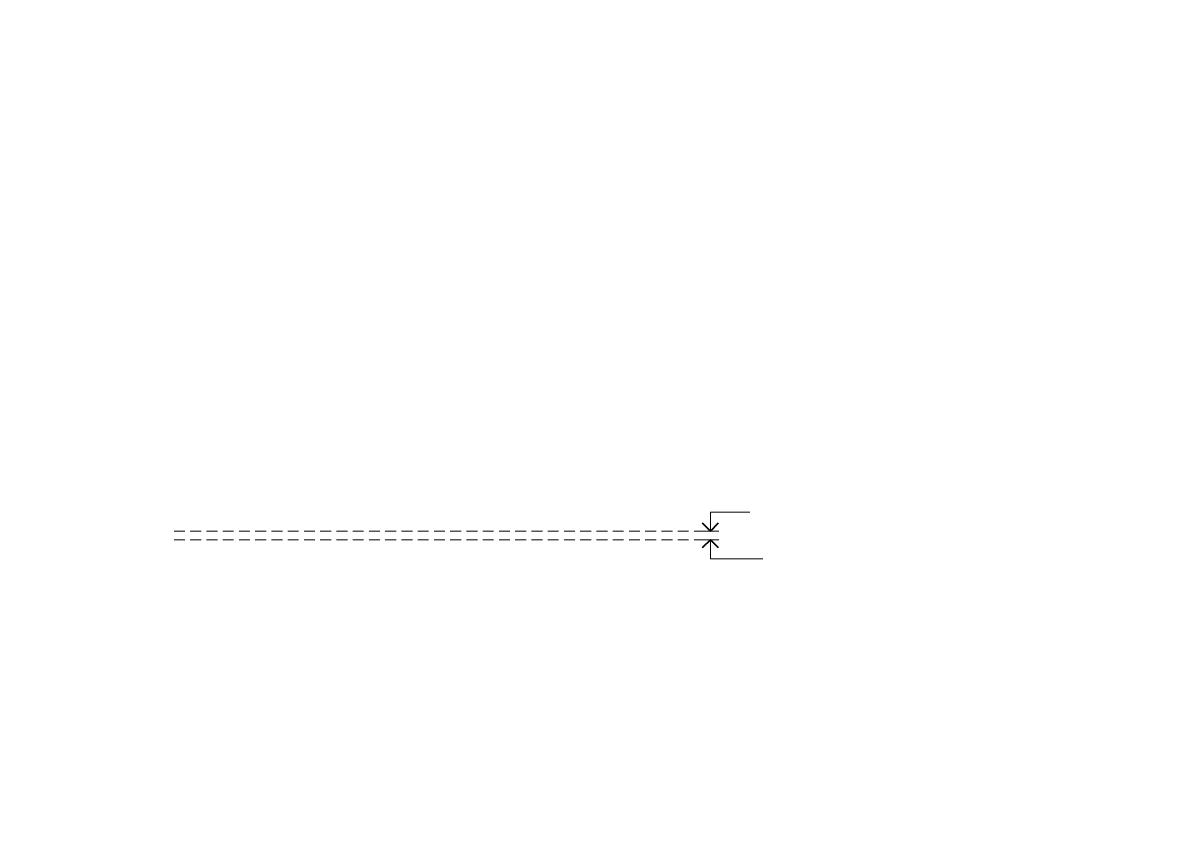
# Model space of a CAD drawing. Header units: millimetres. Extents: x 0 to 7980, y 0 to 297.
# Drawn here: x 6300 to 6720, y 0 to 297 of the extents above; entities that cross this region are included whole.
import ezdxf

# ---------------------------------------------------------------- set-up
doc = ezdxf.new("R2010")
doc.units = ezdxf.units.MM
for name, pattern in [('K5LT_BASIC', [0]), ('K5LT_DASHED', [6, 4, -2]), ('K5LT_THIN', [0])]:
    doc.linetypes.add(name, pattern=pattern)
doc.layers.add('Системный слой', color=7, linetype='Continuous')
doc.styles.add('KTEXTSTYLE', font='GOST_AU.SHX', dxfattribs={"width": 0.96, "height": 5})

# ---------------------------------------------------------------- blocks, each defined once
blk = doc.blocks.new('U189')
at = {"layer": 'Системный слой', "color": 7, "linetype": 'K5LT_THIN', "lineweight": 18}
for p, q in [((6553.88, 109.34), (6553.88, 116.34)), ((6553.88, 116.34), (6568.42, 116.34)), ((6548.29, 109.34), (6555.88, 109.34))]:
    blk.add_line(p, q, dxfattribs=at)
at = {"layer": 'Системный слой', "color": 5, "linetype": 'K5LT_BASIC', "lineweight": 40}
for p, q in [((6550.88, 112.34), (6553.88, 109.34)), ((6553.88, 109.34), (6556.88, 112.34))]:
    blk.add_line(p, q, dxfattribs=at)
blk = doc.blocks.new('U190')
at = {"layer": 'Системный слой', "color": 7, "linetype": 'K5LT_THIN', "lineweight": 18}
for p, q in [((6548.62, 106.14), (6555.88, 106.14)), ((6553.88, 106.14), (6553.88, 99.14)), ((6553.88, 99.14), (6573.27, 99.14))]:
    blk.add_line(p, q, dxfattribs=at)
at = {"layer": 'Системный слой', "color": 5, "linetype": 'K5LT_BASIC', "lineweight": 40}
for p, q in [((6553.88, 106.14), (6550.88, 103.14)), ((6556.88, 103.14), (6553.88, 106.14))]:
    blk.add_line(p, q, dxfattribs=at)
blk = doc.blocks.new('U188')
at = {"layer": 'Системный слой', "color": 7, "linetype": 'K5LT_DASHED', "lineweight": 18}
for p, q in [((6355.87, 109.34), (6557.04, 109.34)), ((6355.87, 106.14), (6557.04, 106.14))]:
    blk.add_line(p, q, dxfattribs=at)
at = {"layer": 'Системный слой'}
for name in ['U189', 'U190']:
    blk.add_blockref(name, (0, 0), dxfattribs=at)

msp = doc.modelspace()

# ---------------------------------------------------------------- block references
at = {"layer": 'Системный слой'}
msp.add_blockref('U188', (0, 0), dxfattribs=at)

doc.saveas('drawing.dxf')
